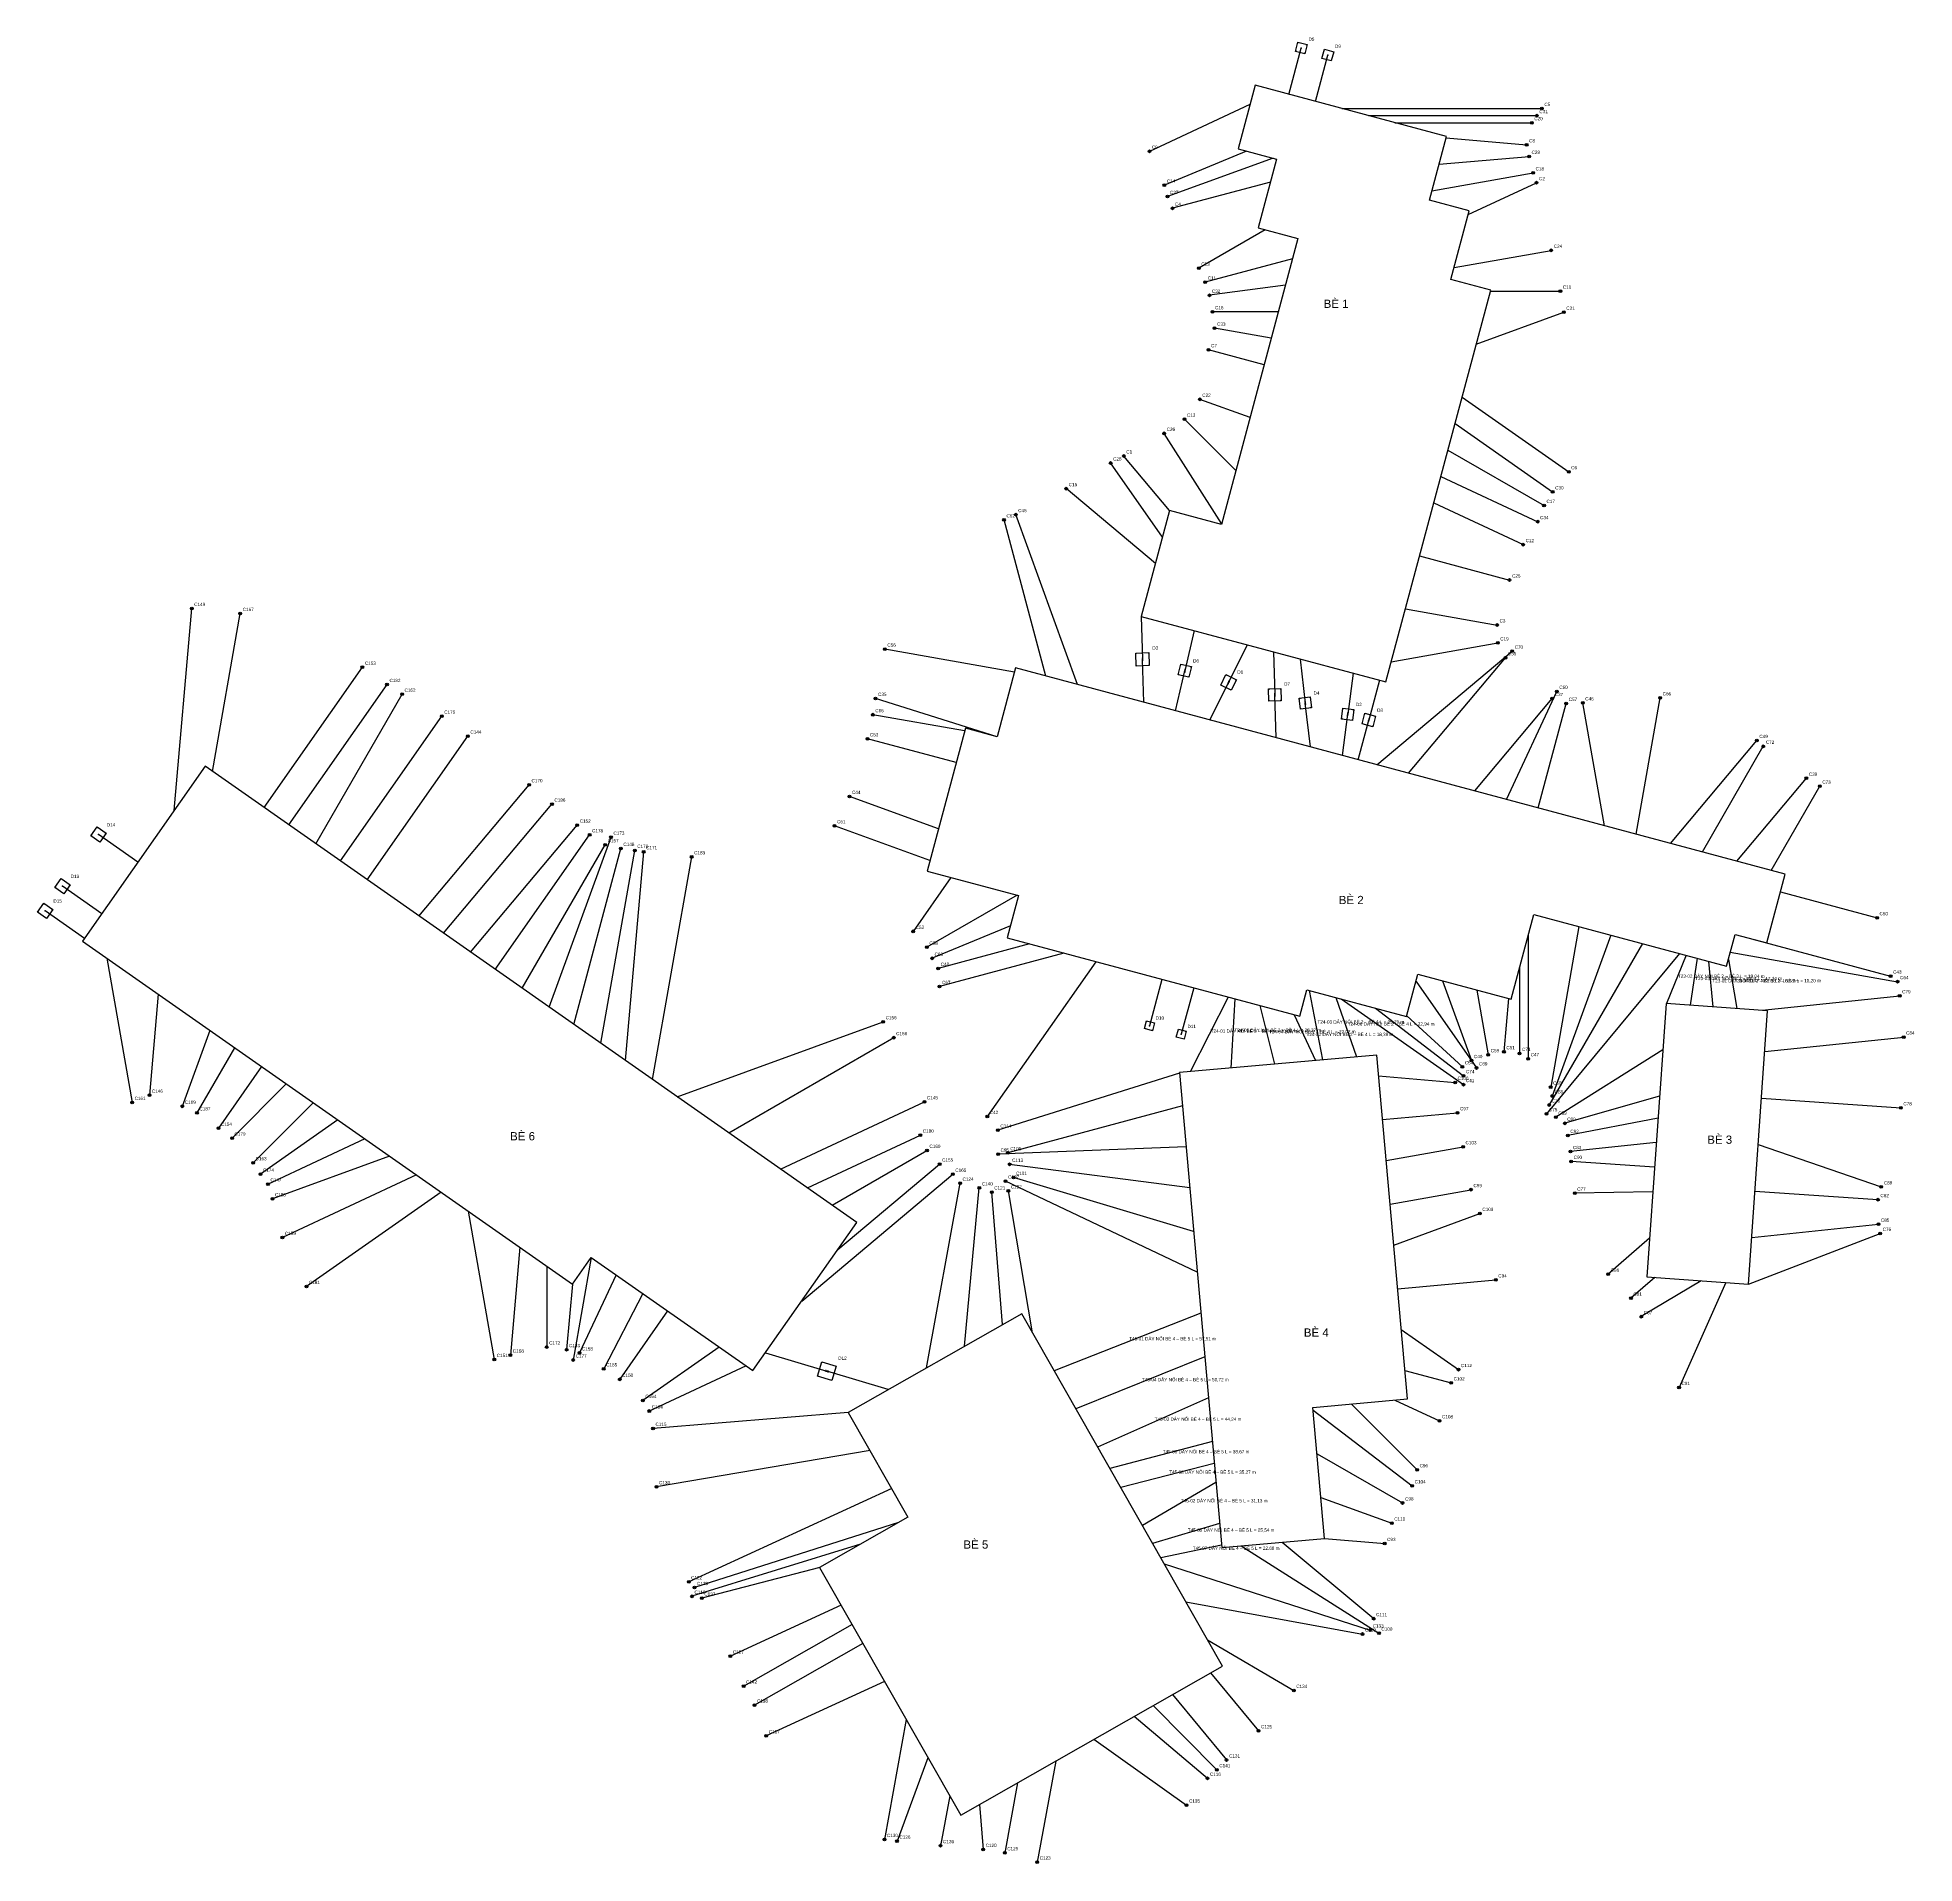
# Model space of a CAD drawing. Header units: metres. Extents: x -510 to 750, y -125 to 541.
# Drawn here: x -510 to 175, y -125 to 541 of the extents above; entities that cross this region are included whole.
import ezdxf

# ---------------------------------------------------------------- set-up
doc = ezdxf.new("R2010")
doc.units = ezdxf.units.M
for name, color, linetype in [('01_BE_PIN', 4, 'CONTINUOUS'), ('02_DAY_NEO_BO', 3, 'CONTINUOUS'), ('03_DAY_NEO_DAY', 1, 'CONTINUOUS'), ('04_COC_KHOAN_NHOI_BO', 2, 'CONTINUOUS'), ('05_DE_NEO_VIT_XOAN', 6, 'CONTINUOUS'), ('06_TOA_DO_TEXT', 7, 'CONTINUOUS'), ('10_DAY_NOI_HAI_BE', 4, 'CONTINUOUS')]:
    doc.layers.add(name, color=color, linetype=linetype)
doc.styles.add('VN', font='arial.ttf')

msp = doc.modelspace()

# ---------------------------------------------------------------- linework, layer by layer
at = {"layer": '01_BE_PIN'}
for p, q in [((-65.725, 523.578), (-71.936, 500.396)), ((4.096, 504.87), (-65.725, 523.578)), ((-71.936, 500.396), (-57.873, 496.628)), ((-2.115, 481.688), (4.096, 504.87)), ((-57.873, 496.628), (-64.6, 471.52)), ((12.432, 477.79), (-2.115, 481.688)), ((5.704, 452.682), (12.432, 477.79)), ((-50.076, 467.629), (-78.029, 363.309)), ((-64.6, 471.52), (-50.076, 467.629)), ((20.254, 448.784), (5.704, 452.682)), ((-18.052, 305.827), (20.254, 448.784)), ((-96.923, 368.371), (-107.275, 329.734)), ((-78.029, 363.309), (-96.923, 368.371)), ((-107.275, 329.734), (-18.052, 305.827)), ((-153.146, 310.95), (-159.871, 285.852)), ((127.7, 235.698), (-153.146, 310.95)), ((-171.458, 288.956), (-185.431, 236.806)), ((-159.871, 285.852), (-171.458, 288.956)), ((-448.889, 275.071), (-493.59, 211.231)), ((-211.101, 108.57), (-448.889, 275.071)), ((-185.431, 236.806), (-152.001, 227.848)), ((120.971, 210.584), (127.7, 235.698)), ((-152.001, 227.848), (-156.142, 212.394)), ((27.67, 190.063), (35.952, 220.973)), ((35.952, 220.973), (106.311, 202.12)), ((-156.142, 212.394), (-49.442, 183.803)), ((106.311, 202.12), (109.408, 213.682)), ((109.408, 213.682), (120.971, 210.584)), ((-493.59, 211.231), (-314.845, 86.073)), ((-10.434, 183.721), (-6.295, 199.164)), ((-6.295, 199.164), (27.67, 190.063)), ((-49.442, 183.803), (-46.85, 193.478)), ((-46.85, 193.478), (-10.434, 183.721)), ((84.213, 188.458), (77.238, 88.712)), ((121.267, 185.867), (84.213, 188.458)), ((114.292, 86.12), (121.267, 185.867)), ((-21.324, 169.661), (-93.296, 163.263)), ((-10.168, 44.155), (-21.324, 169.661)), ((-93.296, 163.263), (-77.89, -10.053)), ((-248.957, 54.506), (-211.101, 108.57)), ((-314.845, 86.073), (-308, 95.848)), ((-308, 95.848), (-248.957, 54.506)), ((77.238, 88.712), (114.292, 86.12)), ((-150.902, 75.292), (-214.161, 39.265)), ((-77.66, -53.314), (-150.902, 75.292)), ((-44.62, 41.093), (-10.168, 44.155)), ((-40.37, -6.718), (-44.62, 41.093)), ((-214.161, 39.265), (-192.387, 1.031)), ((-192.387, 1.031), (-224.629, -17.331)), ((-77.89, -10.053), (-40.37, -6.718)), ((-224.629, -17.331), (-173.162, -107.703)), ((-173.162, -107.703), (-77.66, -53.314))]:
    msp.add_line(p, q, dxfattribs=at)
at = {"layer": '02_DAY_NEO_BO'}
for p, q in [((-67.6, 516.6), (-104.3, 499.47)), ((-34.07, 515.1), (38.93, 515.09)), ((-24.41, 512.51), (37.09, 512.5)), ((-14.75, 509.92), (35.25, 509.92)), ((3.97, 504.4), (33.36, 501.83)), ((-68.82, 499.56), (-98.84, 487.11)), ((-59.16, 496.97), (-97.69, 482.96)), ((1.38, 494.74), (34.25, 497.62)), ((-60.12, 488.25), (-95.86, 478.68)), ((-1.21, 485.08), (35.72, 491.59)), ((12.06, 476.41), (36.98, 488.03)), ((-62.01, 470.83), (-86.26, 456.83)), ((-52.05, 460.25), (-83.93, 451.71)), ((6.89, 457.09), (42.34, 463.34)), ((-54.64, 450.59), (-82.4, 446.93)), ((20.16, 448.43), (45.66, 448.43)), ((-57.23, 440.93), (-81.23, 440.93)), ((14.98, 429.11), (46.93, 440.74)), ((-59.82, 431.27), (-80.5, 434.92)), ((-62.41, 421.61), (-82.69, 427.05)), ((-67.58, 402.29), (-85.9, 408.96)), ((9.81, 409.79), (48.72, 382.54)), ((-72.76, 382.97), (-91.5, 401.71)), ((7.22, 400.13), (42.85, 375.18)), ((-77.94, 363.66), (-98.9, 396.55)), ((4.63, 390.47), (39.7, 370.22)), ((-99.51, 358.71), (-118.44, 385.74)), ((-96.92, 368.37), (-113.63, 388.29)), ((2.04, 380.81), (37.38, 364.32)), ((-102.1, 349.05), (-134.65, 376.37)), ((-0.55, 371.15), (32.08, 355.94)), ((-142.08, 307.98), (-157.35, 364.97)), ((-130.48, 304.88), (-153.08, 366.89)), ((-5.72, 351.83), (27.12, 343.03)), ((-460.19, 258.93), (-453.74, 332.65)), ((-446.19, 273.18), (-436.03, 330.79)), ((-10.9, 332.52), (22.58, 326.61)), ((-153.54, 309.46), (-200.81, 317.79)), ((-21.34, 275.63), (28.07, 317.09)), ((-16.08, 313.2), (22.82, 320.06)), ((-427.35, 259.99), (-391.49, 311.18)), ((-9.74, 272.53), (25.62, 314.66)), ((-418.34, 253.68), (-382.48, 304.87)), ((-408.51, 246.8), (-376.99, 301.35)), ((26, 262.95), (44.37, 302.38)), ((-159.87, 285.85), (-204.22, 299.82)), ((14.4, 266.06), (42.69, 299.76)), ((37.59, 259.84), (47.81, 297.99)), ((61.73, 253.37), (53.83, 298.18)), ((73.33, 250.27), (82.08, 300.01)), ((-399.5, 240.49), (-362.49, 293.31)), ((-171.72, 287.99), (-205.21, 293.88)), ((-389.67, 233.6), (-352.96, 286.03)), ((-174.82, 276.39), (-207.18, 285.06)), ((85.88, 246.9), (117.37, 284.44)), ((97.47, 243.8), (119.72, 282.34)), ((-370.83, 220.41), (-330.66, 268.29)), ((110.03, 240.43), (135.42, 270.69)), ((122.59, 237.07), (140.34, 267.81)), ((-361.82, 214.1), (-322.29, 261.21)), ((-181.29, 252.25), (-213.71, 264.05)), ((-351.99, 207.22), (-313.09, 253.55)), ((-342.98, 200.91), (-308.55, 250.05)), ((-323.32, 187.14), (-300.75, 249.16)), ((-184.4, 240.66), (-219.17, 253.31)), ((-333.15, 194.03), (-302.89, 246.42)), ((-314.3, 180.83), (-297.12, 245.07)), ((-304.48, 173.95), (-292.07, 244.36)), ((-295.46, 167.64), (-288.83, 243.85)), ((-285.63, 160.76), (-271.32, 242.01)), ((-176.72, 234.47), (-190.49, 214.81)), ((-152.58, 228), (-185.49, 209.01)), ((125.96, 229.22), (161.22, 219.78)), ((-154.95, 216.83), (-183.59, 204.97)), ((33.9, 213.32), (33.9, 168.32)), ((52.44, 216.55), (42.13, 157.95)), ((64.04, 213.45), (42.67, 154.72)), ((-148.02, 210.22), (-181.34, 201.29)), ((-135.47, 206.85), (-180.86, 194.66)), ((89.15, 206.72), (40.59, 148.26)), ((75.63, 210.34), (41.62, 151.45)), ((107.66, 207.17), (168.73, 196.45)), ((115.46, 212.06), (166.17, 198.48)), ((-484.77, 205.05), (-475.49, 152.36)), ((-123.87, 203.75), (-163.44, 147.23)), ((30.79, 201.73), (30.79, 170.23)), ((-465.93, 191.86), (-469.17, 155)), ((-7.01, 196.5), (15.07, 164.96)), ((2.63, 196.77), (13.23, 167.64)), ((15.18, 193.41), (19.36, 169.78)), ((-34.36, 190.13), (10.29, 158.87)), ((-21.81, 186.77), (10.33, 162.13)), ((26.78, 190.3), (25.08, 170.87)), ((119.26, 186.01), (169.48, 191.28)), ((-447.09, 178.67), (-457.18, 150.95)), ((-276.62, 154.45), (-201.45, 181.83)), ((-10.38, 183.94), (9.9, 165.37)), ((-438.08, 172.36), (-451.83, 148.54)), ((-257.78, 141.26), (-197.6, 176.02)), ((83.04, 171.63), (44, 147)), ((120.22, 170.91), (170.94, 176.24)), ((-428.25, 165.48), (-444.01, 142.95)), ((-419.24, 159.17), (-439.03, 139.36)), ((-93.28, 163.11), (-159.58, 142.25)), ((-20.65, 162.1), (7.25, 159.7)), ((-409.41, 152.29), (-431.32, 130.36)), ((-238.94, 128.07), (-186.38, 152.59)), ((-92.22, 151.15), (-155.96, 134.01)), ((81.85, 154.68), (47.25, 144.76)), ((119.04, 153.95), (169.92, 150.39)), ((-400.4, 145.98), (-428.65, 126.18)), ((-19.24, 146.17), (8.15, 148.59)), ((81.29, 146.7), (48.41, 140.31)), ((-390.57, 139.09), (-425.91, 122.6)), ((-229.11, 121.18), (-187.88, 140.43)), ((80.66, 137.72), (49.33, 134.43)), ((117.85, 137), (162.76, 121.54)), ((-381.56, 132.78), (-424.31, 117.21)), ((-220.1, 114.87), (-185.46, 134.87)), ((-90.89, 136.21), (-159.5, 133.5)), ((-17.91, 131.22), (10.15, 136.21)), ((80.04, 128.74), (49.61, 130.87)), ((-371.73, 125.9), (-420.67, 103.07)), ((-231.18, 79.89), (-176.01, 126.16)), ((-217.99, 98.73), (-180.83, 129.89)), ((-86.82, 90.39), (-156.76, 123.62)), ((-89.56, 121.27), (-155.29, 129.79)), ((-88.15, 105.34), (-153.9, 125.01)), ((-362.71, 119.59), (-411.87, 85.19)), ((-185.65, 55.5), (-173.38, 122.89)), ((-171.75, 63.42), (-166.36, 121.17)), ((-157.85, 71.34), (-161.8, 119.68)), ((-146.94, 68.33), (-155.77, 120.08)), ((-16.49, 115.29), (13.05, 120.54)), ((79.41, 119.76), (50.91, 119.26)), ((116.66, 120.04), (161.55, 116.9)), ((-352.88, 112.71), (-343.33, 58.55)), ((-15.16, 100.35), (16.3, 111.85)), ((78.22, 102.8), (63.13, 89.68)), ((114.29, 86.12), (162.37, 104.58)), ((115.48, 103.08), (161.73, 107.94)), ((-334.04, 99.52), (-337.48, 60.17)), ((-324.21, 92.63), (-324.22, 63.13)), ((-307.95, 95.81), (-314.53, 58.38)), ((-298.93, 89.5), (-312.26, 60.96)), ((-314.85, 86.07), (-316.94, 62.16)), ((-289.1, 82.62), (-303.42, 55.13)), ((-13.75, 84.41), (22.11, 87.6)), ((80.11, 88.51), (71.43, 80.96)), ((97.06, 87.33), (75.2, 74.2)), ((106.04, 86.7), (88.96, 48.33)), ((-280.09, 76.31), (-297.58, 51.33)), ((-12.42, 69.47), (8.49, 54.87)), ((-261.25, 63.12), (-289.1, 43.62)), ((-251.42, 56.23), (-286.77, 39.76)), ((-11.09, 54.53), (5.82, 50.02)), ((-30.67, 42.33), (-6.61, 18.31)), ((-14.74, 43.75), (1.58, 36.17)), ((-214.16, 39.27), (-285.42, 33.43)), ((-44.53, 40.1), (-8.4, 12.44)), ((-206.24, 25.36), (-284.12, 12.11)), ((-43.11, 24.16), (-11.91, 6.21)), ((-198.33, 11.46), (-272.4, -22.55)), ((-41.7, 8.22), (-15.85, -1.15)), ((-195.86, -0.95), (-270.24, -24.68)), ((-40.37, -6.72), (-18.45, -8.61)), ((-209.77, -8.87), (-271.2, -27.86)), ((-70.76, -9.42), (-20.53, -41.32)), ((-55.82, -8.09), (-22.46, -36.01)), ((-224.54, -17.28), (-267.59, -28.54)), ((-98.94, -15.95), (-23.74, -40.16)), ((-216.76, -31.14), (-257.2, -49.7)), ((-91.02, -29.86), (-26.58, -41.62)), ((-212.8, -38.1), (-252.34, -60.61)), ((-208.84, -45.05), (-248.38, -67.56)), ((-83.1, -43.76), (-51.6, -62.2)), ((-200.93, -58.95), (-244.09, -78.78)), ((-82.01, -55.79), (-64.46, -76.96)), ((-102.87, -67.67), (-79.68, -91.14)), ((-95.91, -63.71), (-76.13, -87.58)), ((-193.01, -72.85), (-200.97, -116.63)), ((-109.82, -71.63), (-83.14, -94.28)), ((-124.59, -80.04), (-90.74, -104.05)), ((-185.09, -86.76), (-196.39, -117.23)), ((-138.49, -87.96), (-145.22, -124.85)), ((-152.4, -95.88), (-157.06, -121.46)), ((-177.17, -100.66), (-180.49, -118.86)), ((-166.3, -103.8), (-164.96, -120.25))]:
    msp.add_line(p, q, dxfattribs=at)
at = {"layer": '03_DAY_NEO_DAY'}
for p, q in [((-53.39, 520.27), (-48.86, 537.18)), ((-43.73, 517.68), (-39.2, 534.59)), ((-107.27, 329.73), (-106.8, 314.08)), ((-87.96, 324.56), (-91.35, 309.93)), ((-68.64, 319.38), (-75.41, 305.66)), ((-58.98, 316.79), (-58.51, 301.13)), ((-106.34, 298.41), (-106.8, 314.08)), ((-94.75, 295.3), (-91.35, 309.93)), ((-49.32, 314.2), (-47.4, 298.15)), ((-30, 309.03), (-31.94, 294.02)), ((-82.19, 291.94), (-75.41, 305.66)), ((-20.34, 306.44), (-24.22, 291.94)), ((-58.04, 285.47), (-58.51, 301.13)), ((-45.48, 282.1), (-47.4, 298.15)), ((-33.89, 279), (-31.94, 294.02)), ((-28.1, 277.44), (-24.22, 291.94)), ((-473.38, 240.09), (-487.72, 250.13)), ((-486.57, 221.25), (-500.91, 231.29)), ((-492.88, 212.24), (-507.22, 222.28)), ((-99.73, 197.28), (-104.26, 180.37)), ((-88.13, 194.17), (-92.66, 177.27)), ((-244.37, 61.05), (-221.96, 54.32)), ((-199.56, 47.58), (-221.96, 54.32))]:
    msp.add_line(p, q, dxfattribs=at)
at = {"layer": '04_COC_KHOAN_NHOI_BO'}
for centre, radius in [((38.93, 515.09), 0.5), ((38.93, 515.09), 0.175), ((35.25, 509.92), 0.5), ((35.25, 509.92), 0.175), ((37.09, 512.5), 0.5), ((37.09, 512.5), 0.175), ((-104.3, 499.47), 0.5), ((33.36, 501.83), 0.5), ((33.36, 501.83), 0.175), ((-104.3, 499.47), 0.175), ((34.25, 497.62), 0.5), ((34.25, 497.62), 0.175), ((-98.84, 487.11), 0.5), ((-98.84, 487.11), 0.175), ((35.72, 491.59), 0.5), ((35.72, 491.59), 0.175), ((36.98, 488.03), 0.5), ((36.98, 488.03), 0.175), ((-97.69, 482.96), 0.5), ((-97.69, 482.96), 0.175), ((-95.86, 478.68), 0.5), ((-95.86, 478.68), 0.175), ((42.34, 463.34), 0.5), ((42.34, 463.34), 0.175), ((-86.26, 456.83), 0.5), ((-86.26, 456.83), 0.175), ((-83.93, 451.71), 0.5), ((-83.93, 451.71), 0.175), ((-82.4, 446.93), 0.5), ((-82.4, 446.93), 0.175), ((45.66, 448.43), 0.5), ((45.66, 448.43), 0.175), ((-81.23, 440.93), 0.5), ((-81.23, 440.93), 0.175), ((46.93, 440.74), 0.5), ((46.93, 440.74), 0.175), ((-80.5, 434.92), 0.5), ((-80.5, 434.92), 0.175), ((-82.69, 427.05), 0.5), ((-82.69, 427.05), 0.175), ((-85.9, 408.96), 0.5), ((-85.9, 408.96), 0.175), ((-91.5, 401.71), 0.5), ((-91.5, 401.71), 0.175), ((-98.9, 396.55), 0.5), ((-98.9, 396.55), 0.175), ((-118.44, 385.74), 0.5), ((-118.44, 385.74), 0.175), ((-113.63, 388.29), 0.5), ((-113.63, 388.29), 0.175), ((-134.65, 376.37), 0.5), ((48.72, 382.54), 0.5), ((48.72, 382.54), 0.175), ((-134.65, 376.37), 0.175), ((39.7, 370.22), 0.5), ((39.7, 370.22), 0.175), ((42.85, 375.18), 0.5), ((42.85, 375.18), 0.175), ((-157.35, 364.97), 0.5), ((-157.35, 364.97), 0.175), ((-153.08, 366.89), 0.5), ((-153.08, 366.89), 0.175), ((37.38, 364.32), 0.5), ((37.38, 364.32), 0.175), ((32.08, 355.94), 0.5), ((32.08, 355.94), 0.175), ((27.12, 343.03), 0.5), ((27.12, 343.03), 0.175), ((-453.74, 332.65), 0.5), ((-453.74, 332.65), 0.175), ((-436.03, 330.79), 0.5), ((-436.03, 330.79), 0.175), ((22.58, 326.61), 0.5), ((22.58, 326.61), 0.175), ((-200.81, 317.79), 0.5), ((-200.81, 317.79), 0.175), ((22.82, 320.06), 0.5), ((22.82, 320.06), 0.175), ((25.62, 314.66), 0.5), ((28.07, 317.09), 0.5), ((28.07, 317.09), 0.175), ((-391.49, 311.18), 0.5), ((-391.49, 311.18), 0.175), ((25.62, 314.66), 0.175), ((-382.48, 304.87), 0.5), ((-382.48, 304.87), 0.175), ((-376.99, 301.35), 0.5), ((-376.99, 301.35), 0.175), ((44.37, 302.38), 0.5), ((44.37, 302.38), 0.175), ((-204.22, 299.82), 0.5), ((-204.22, 299.82), 0.175), ((42.69, 299.76), 0.5), ((42.69, 299.76), 0.175), ((47.81, 297.99), 0.5), ((47.81, 297.99), 0.175), ((53.83, 298.18), 0.5), ((53.83, 298.18), 0.175), ((82.08, 300.01), 0.5), ((82.08, 300.01), 0.175), ((-362.49, 293.31), 0.5), ((-362.49, 293.31), 0.175), ((-205.21, 293.88), 0.5), ((-205.21, 293.88), 0.175), ((-352.96, 286.03), 0.5), ((-352.96, 286.03), 0.175), ((-207.18, 285.06), 0.5), ((-207.18, 285.06), 0.175), ((117.37, 284.44), 0.5), ((117.37, 284.44), 0.175), ((119.72, 282.34), 0.5), ((119.72, 282.34), 0.175), ((-330.66, 268.29), 0.5), ((-330.66, 268.29), 0.175), ((135.42, 270.69), 0.5), ((135.42, 270.69), 0.175), ((140.34, 267.81), 0.5), ((140.34, 267.81), 0.175), ((-322.29, 261.21), 0.5), ((-322.29, 261.21), 0.175), ((-213.71, 264.05), 0.5), ((-213.71, 264.05), 0.175), ((-313.09, 253.55), 0.5), ((-313.09, 253.55), 0.175), ((-219.17, 253.31), 0.5), ((-219.17, 253.31), 0.175), ((-308.55, 250.05), 0.5), ((-308.55, 250.05), 0.175), ((-302.89, 246.42), 0.5), ((-302.89, 246.42), 0.175), ((-300.75, 249.16), 0.5), ((-300.75, 249.16), 0.175), ((-297.12, 245.07), 0.5), ((-297.12, 245.07), 0.175), ((-292.07, 244.36), 0.5), ((-292.07, 244.36), 0.175), ((-288.83, 243.85), 0.5), ((-288.83, 243.85), 0.175), ((-271.32, 242.01), 0.5), ((-271.32, 242.01), 0.175), ((161.22, 219.78), 0.5), ((161.22, 219.78), 0.175), ((-190.49, 214.81), 0.5), ((-190.49, 214.81), 0.175), ((-185.49, 209.01), 0.5), ((-185.49, 209.01), 0.175), ((-183.59, 204.97), 0.5), ((-183.59, 204.97), 0.175), ((-181.34, 201.29), 0.5), ((-181.34, 201.29), 0.175), ((166.17, 198.48), 0.5), ((166.17, 198.48), 0.175), ((-180.86, 194.66), 0.5), ((-180.86, 194.66), 0.175), ((168.73, 196.45), 0.5), ((168.73, 196.45), 0.175), ((169.48, 191.28), 0.5), ((169.48, 191.28), 0.175), ((-201.45, 181.83), 0.5), ((-201.45, 181.83), 0.175), ((-197.6, 176.02), 0.5), ((-197.6, 176.02), 0.175), ((25.08, 170.87), 0.5), ((170.94, 176.24), 0.5), ((170.94, 176.24), 0.175), ((9.9, 165.37), 0.5), ((9.9, 165.37), 0.175), ((13.23, 167.64), 0.5), ((13.23, 167.64), 0.175), ((15.07, 164.96), 0.5), ((15.07, 164.96), 0.175), ((19.36, 169.78), 0.5), ((19.36, 169.78), 0.175), ((25.08, 170.87), 0.175), ((30.79, 170.23), 0.5), ((30.79, 170.23), 0.175), ((33.9, 168.32), 0.5), ((33.9, 168.32), 0.175), ((7.25, 159.7), 0.5), ((7.25, 159.7), 0.175), ((10.29, 158.87), 0.5), ((10.33, 162.13), 0.5), ((10.29, 158.87), 0.175), ((10.33, 162.13), 0.175), ((42.13, 157.95), 0.5), ((42.13, 157.95), 0.175), ((-475.49, 152.36), 0.5), ((-475.49, 152.36), 0.175), ((-469.17, 155), 0.5), ((-469.17, 155), 0.175), ((-457.18, 150.95), 0.5), ((-457.18, 150.95), 0.175), ((-186.38, 152.59), 0.5), ((-186.38, 152.59), 0.175), ((41.62, 151.45), 0.5), ((41.62, 151.45), 0.175), ((42.67, 154.72), 0.5), ((42.67, 154.72), 0.175), ((169.92, 150.39), 0.5), ((-451.83, 148.54), 0.5), ((-451.83, 148.54), 0.175), ((-163.44, 147.23), 0.5), ((-163.44, 147.23), 0.175), ((8.15, 148.59), 0.5), ((8.15, 148.59), 0.175), ((40.59, 148.26), 0.5), ((40.59, 148.26), 0.175), ((44, 147), 0.5), ((44, 147), 0.175), ((47.25, 144.76), 0.5), ((47.25, 144.76), 0.175), ((169.92, 150.39), 0.175), ((-444.01, 142.95), 0.5), ((-444.01, 142.95), 0.175), ((-439.03, 139.36), 0.5), ((-439.03, 139.36), 0.175), ((-187.88, 140.43), 0.5), ((-187.88, 140.43), 0.175), ((-159.58, 142.25), 0.5), ((-159.58, 142.25), 0.175), ((48.41, 140.31), 0.5), ((48.41, 140.31), 0.175), ((-431.32, 130.36), 0.5), ((-431.32, 130.36), 0.175), ((-185.46, 134.87), 0.5), ((-185.46, 134.87), 0.175), ((-180.83, 129.89), 0.5), ((-159.5, 133.5), 0.5), ((-159.5, 133.5), 0.175), ((-155.96, 134.01), 0.5), ((-155.96, 134.01), 0.175), ((-155.29, 129.79), 0.5), ((10.15, 136.21), 0.5), ((10.15, 136.21), 0.175), ((49.33, 134.43), 0.5), ((49.61, 130.87), 0.5), ((49.33, 134.43), 0.175), ((49.61, 130.87), 0.175), ((-428.65, 126.18), 0.5), ((-428.65, 126.18), 0.175), ((-180.83, 129.89), 0.175), ((-176.01, 126.16), 0.5), ((-176.01, 126.16), 0.175), ((-173.38, 122.89), 0.5), ((-156.76, 123.62), 0.5), ((-156.76, 123.62), 0.175), ((-155.29, 129.79), 0.175), ((-153.9, 125.01), 0.5), ((-153.9, 125.01), 0.175), ((-425.91, 122.6), 0.5), ((-425.91, 122.6), 0.175), ((-424.31, 117.21), 0.5), ((-424.31, 117.21), 0.175), ((-173.38, 122.89), 0.175), ((-166.36, 121.17), 0.5), ((-166.36, 121.17), 0.175), ((-161.8, 119.68), 0.5), ((-161.8, 119.68), 0.175), ((-155.77, 120.08), 0.5), ((-155.77, 120.08), 0.175), ((13.05, 120.54), 0.5), ((13.05, 120.54), 0.175), ((50.91, 119.26), 0.5), ((50.91, 119.26), 0.175), ((161.55, 116.9), 0.5), ((161.55, 116.9), 0.175), ((162.76, 121.54), 0.5), ((162.76, 121.54), 0.175), ((16.3, 111.85), 0.5), ((16.3, 111.85), 0.175), ((-420.67, 103.07), 0.5), ((-420.67, 103.07), 0.175), ((161.73, 107.94), 0.5), ((161.73, 107.94), 0.175), ((162.37, 104.58), 0.5), ((162.37, 104.58), 0.175), ((63.13, 89.68), 0.5), ((63.13, 89.68), 0.175), ((-411.87, 85.19), 0.5), ((-411.87, 85.19), 0.175), ((22.11, 87.6), 0.5), ((22.11, 87.6), 0.175), ((71.43, 80.96), 0.5), ((71.43, 80.96), 0.175), ((75.2, 74.2), 0.5), ((75.2, 74.2), 0.175), ((-324.22, 63.13), 0.5), ((-324.22, 63.13), 0.175), ((-316.94, 62.16), 0.5), ((-316.94, 62.16), 0.175), ((-343.33, 58.55), 0.5), ((-343.33, 58.55), 0.175), ((-337.48, 60.17), 0.5), ((-337.48, 60.17), 0.175), ((-314.53, 58.38), 0.5), ((-314.53, 58.38), 0.175), ((-312.26, 60.96), 0.5), ((-312.26, 60.96), 0.175), ((-303.42, 55.13), 0.5), ((-303.42, 55.13), 0.175), ((8.49, 54.87), 0.5), ((8.49, 54.87), 0.175), ((-297.58, 51.33), 0.5), ((-297.58, 51.33), 0.175), ((5.82, 50.02), 0.5), ((5.82, 50.02), 0.175), ((88.96, 48.33), 0.5), ((88.96, 48.33), 0.175), ((-289.1, 43.62), 0.5), ((-289.1, 43.62), 0.175), ((-286.77, 39.76), 0.5), ((-286.77, 39.76), 0.175), ((1.58, 36.17), 0.5), ((1.58, 36.17), 0.175), ((-285.42, 33.43), 0.5), ((-285.42, 33.43), 0.175), ((-6.61, 18.31), 0.5), ((-6.61, 18.31), 0.175), ((-284.12, 12.11), 0.5), ((-284.12, 12.11), 0.175), ((-8.4, 12.44), 0.5), ((-8.4, 12.44), 0.175), ((-11.91, 6.21), 0.5), ((-11.91, 6.21), 0.175), ((-15.85, -1.15), 0.5), ((-15.85, -1.15), 0.175), ((-18.45, -8.61), 0.5), ((-18.45, -8.61), 0.175), ((-272.4, -22.55), 0.5), ((-272.4, -22.55), 0.175), ((-271.2, -27.86), 0.5), ((-270.24, -24.68), 0.5), ((-270.24, -24.68), 0.175), ((-271.2, -27.86), 0.175), ((-267.59, -28.54), 0.5), ((-267.59, -28.54), 0.175), ((-23.74, -40.16), 0.5), ((-23.74, -40.16), 0.175), ((-22.46, -36.01), 0.5), ((-22.46, -36.01), 0.175), ((-20.53, -41.32), 0.5), ((-26.58, -41.62), 0.5), ((-26.58, -41.62), 0.175), ((-20.53, -41.32), 0.175), ((-257.2, -49.7), 0.5), ((-257.2, -49.7), 0.175), ((-252.34, -60.61), 0.5), ((-252.34, -60.61), 0.175), ((-248.38, -67.56), 0.5), ((-248.38, -67.56), 0.175), ((-51.6, -62.2), 0.5), ((-51.6, -62.2), 0.175), ((-244.09, -78.78), 0.5), ((-244.09, -78.78), 0.175), ((-64.46, -76.96), 0.5), ((-64.46, -76.96), 0.175), ((-76.13, -87.58), 0.5), ((-76.13, -87.58), 0.175), ((-83.14, -94.28), 0.5), ((-83.14, -94.28), 0.175), ((-79.68, -91.14), 0.5), ((-79.68, -91.14), 0.175), ((-90.74, -104.05), 0.5), ((-90.74, -104.05), 0.175), ((-200.97, -116.63), 0.5), ((-200.97, -116.63), 0.175), ((-196.39, -117.23), 0.5), ((-196.39, -117.23), 0.175), ((-180.49, -118.86), 0.5), ((-180.49, -118.86), 0.175), ((-164.96, -120.25), 0.5), ((-164.96, -120.25), 0.175), ((-157.06, -121.46), 0.5), ((-157.06, -121.46), 0.175), ((-145.22, -124.85), 0.5), ((-145.22, -124.85), 0.175)]:
    msp.add_circle(centre, radius, dxfattribs=at)
for p in [(38.93, 515.09), (35.25, 509.92), (37.09, 512.5), (33.36, 501.83), (-104.3, 499.47), (34.25, 497.62), (-98.84, 487.11), (35.72, 491.59), (36.98, 488.03), (-97.69, 482.96), (-95.86, 478.68), (42.34, 463.34), (-86.26, 456.83), (-83.93, 451.71), (-82.4, 446.93), (45.66, 448.43), (-81.23, 440.93), (46.93, 440.74), (-80.5, 434.92), (-82.69, 427.05), (-85.9, 408.96), (-91.5, 401.71), (-98.9, 396.55), (-118.44, 385.74), (-113.63, 388.29), (48.72, 382.54), (-134.65, 376.37), (39.7, 370.22), (42.85, 375.18), (-157.35, 364.97), (-153.08, 366.89), (37.38, 364.32), (32.08, 355.94), (27.12, 343.03), (-453.74, 332.65), (-436.03, 330.79), (22.58, 326.61), (-200.81, 317.79), (22.82, 320.06), (28.07, 317.09), (-391.49, 311.18), (25.62, 314.66), (-382.48, 304.87), (-376.99, 301.35), (44.37, 302.38), (-204.22, 299.82), (42.69, 299.76), (47.81, 297.99), (53.83, 298.18), (82.08, 300.01), (-362.49, 293.31), (-205.21, 293.88), (-352.96, 286.03), (-207.18, 285.06), (117.37, 284.44), (119.72, 282.34), (-330.66, 268.29), (135.42, 270.69), (140.34, 267.81), (-322.29, 261.21), (-213.71, 264.05), (-313.09, 253.55), (-308.55, 250.05), (-300.75, 249.16), (-219.17, 253.31), (-302.89, 246.42), (-297.12, 245.07), (-292.07, 244.36), (-288.83, 243.85), (-271.32, 242.01), (161.22, 219.78), (-190.49, 214.81), (-185.49, 209.01), (-183.59, 204.97), (-181.34, 201.29), (-180.86, 194.66), (166.17, 198.48), (168.73, 196.45), (169.48, 191.28), (-201.45, 181.83), (-197.6, 176.02), (170.94, 176.24), (9.9, 165.37), (13.23, 167.64), (15.07, 164.96), (19.36, 169.78), (25.08, 170.87), (30.79, 170.23), (33.9, 168.32), (7.25, 159.7), (10.29, 158.87), (10.33, 162.13), (42.13, 157.95), (-475.49, 152.36), (-469.17, 155), (-457.18, 150.95), (-186.38, 152.59), (41.62, 151.45), (42.67, 154.72), (-451.83, 148.54), (-163.44, 147.23), (8.15, 148.59), (40.59, 148.26), (44, 147), (47.25, 144.76), (169.92, 150.39), (-444.01, 142.95), (-439.03, 139.36), (-187.88, 140.43), (-159.58, 142.25), (48.41, 140.31), (-431.32, 130.36), (-185.46, 134.87), (-159.5, 133.5), (-155.96, 134.01), (10.15, 136.21), (49.33, 134.43), (49.61, 130.87), (-428.65, 126.18), (-180.83, 129.89), (-176.01, 126.16), (-156.76, 123.62), (-155.29, 129.79), (-153.9, 125.01), (-425.91, 122.6), (-424.31, 117.21), (-173.38, 122.89), (-166.36, 121.17), (-161.8, 119.68), (-155.77, 120.08), (13.05, 120.54), (50.91, 119.26), (161.55, 116.9), (162.76, 121.54), (16.3, 111.85), (-420.67, 103.07), (161.73, 107.94), (162.37, 104.58), (63.13, 89.68), (-411.87, 85.19), (22.11, 87.6), (71.43, 80.96), (75.2, 74.2), (-324.22, 63.13), (-316.94, 62.16), (-343.33, 58.55), (-337.48, 60.17), (-314.53, 58.38), (-312.26, 60.96), (-303.42, 55.13), (8.49, 54.87), (-297.58, 51.33), (5.82, 50.02), (88.96, 48.33), (-289.1, 43.62), (-286.77, 39.76), (1.58, 36.17), (-285.42, 33.43), (-6.61, 18.31), (-284.12, 12.11), (-8.4, 12.44), (-11.91, 6.21), (-15.85, -1.15), (-18.45, -8.61), (-272.4, -22.55), (-270.24, -24.68), (-271.2, -27.86), (-267.59, -28.54), (-23.74, -40.16), (-22.46, -36.01), (-26.58, -41.62), (-20.53, -41.32), (-257.2, -49.7), (-252.34, -60.61), (-248.38, -67.56), (-51.6, -62.2), (-244.09, -78.78), (-64.46, -76.96), (-76.13, -87.58), (-83.14, -94.28), (-79.68, -91.14), (-90.74, -104.05), (-200.97, -116.63), (-196.39, -117.23), (-180.49, -118.86), (-164.96, -120.25), (-157.06, -121.46), (-145.22, -124.85)]:
    msp.add_point(p, dxfattribs=at)
at = {"layer": '05_DE_NEO_VIT_XOAN'}
for p, q in [((-51.003, 535.943), (-50.097, 539.323)), ((-47.623, 535.037), (-51.003, 535.943)), ((-50.097, 539.323), (-46.717, 538.417)), ((-46.717, 538.417), (-47.623, 535.037)), ((-41.343, 533.353), (-40.437, 536.733)), ((-40.437, 536.733), (-37.057, 535.827)), ((-37.057, 535.827), (-37.963, 532.447)), ((-37.963, 532.447), (-41.343, 533.353)), ((-109.244, 316.383), (-104.497, 316.524)), ((-109.103, 311.636), (-109.244, 316.383)), ((-104.497, 316.524), (-104.356, 311.777)), ((-104.356, 311.777), (-109.103, 311.636)), ((-106.662, 314.63), (-106.962, 314.63)), ((-106.962, 314.63), (-106.962, 314.33)), ((-106.962, 314.33), (-106.662, 314.33)), ((-106.638, 313.83), (-106.938, 313.83)), ((-106.938, 313.83), (-106.938, 313.53)), ((-106.938, 313.53), (-106.638, 313.53)), ((-106.662, 314.33), (-106.662, 314.63)), ((-106.638, 313.53), (-106.638, 313.83)), ((-93.749, 308.431), (-92.849, 312.329)), ((-89.851, 307.531), (-93.749, 308.431)), ((-92.849, 312.329), (-88.951, 311.429)), ((-91.291, 309.69), (-91.591, 309.69)), ((-91.591, 309.69), (-91.591, 309.39)), ((-91.591, 309.39), (-91.291, 309.39)), ((-91.11, 310.47), (-91.41, 310.47)), ((-91.41, 310.47), (-91.41, 310.17)), ((-91.41, 310.17), (-91.11, 310.17)), ((-91.291, 309.39), (-91.291, 309.69)), ((-91.11, 310.17), (-91.11, 310.47)), ((-88.951, 311.429), (-89.851, 307.531)), ((-78.257, 304.696), (-76.374, 308.507)), ((-76.374, 308.507), (-72.563, 306.624)), ((-74.446, 302.813), (-78.257, 304.696)), ((-75.437, 305.451), (-75.737, 305.451)), ((-75.737, 305.451), (-75.737, 305.151)), ((-75.737, 305.151), (-75.437, 305.151)), ((-75.437, 305.151), (-75.437, 305.451)), ((-75.083, 306.169), (-75.383, 306.169)), ((-75.383, 306.169), (-75.383, 305.869)), ((-75.383, 305.869), (-75.083, 305.869)), ((-75.083, 305.869), (-75.083, 306.169)), ((-72.563, 306.624), (-74.446, 302.813)), ((-60.826, 303.312), (-56.328, 303.446)), ((-60.692, 298.814), (-60.826, 303.312)), ((-58.372, 301.68), (-58.672, 301.68)), ((-58.672, 301.68), (-58.672, 301.38)), ((-58.672, 301.38), (-58.372, 301.38)), ((-58.372, 301.38), (-58.372, 301.68)), ((-56.328, 303.446), (-56.194, 298.948)), ((-56.194, 298.948), (-60.692, 298.814)), ((-58.348, 300.88), (-58.648, 300.88)), ((-58.648, 300.88), (-58.648, 300.58)), ((-58.648, 300.58), (-58.348, 300.58)), ((-58.348, 300.58), (-58.348, 300.88)), ((-49.623, 299.899), (-45.651, 300.373)), ((-49.149, 295.927), (-49.623, 299.899)), ((-45.177, 296.401), (-49.149, 295.927)), ((-47.297, 298.697), (-47.597, 298.697)), ((-47.597, 298.697), (-47.597, 298.397)), ((-47.597, 298.397), (-47.297, 298.397)), ((-47.203, 297.903), (-47.503, 297.903)), ((-47.503, 297.903), (-47.503, 297.603)), ((-47.503, 297.603), (-47.203, 297.603)), ((-47.297, 298.397), (-47.297, 298.697)), ((-47.203, 297.603), (-47.203, 297.903)), ((-45.651, 300.373), (-45.177, 296.401)), ((-34.181, 292.294), (-33.666, 296.261)), ((-33.666, 296.261), (-29.699, 295.746)), ((-31.738, 294.567), (-32.038, 294.567)), ((-32.038, 294.567), (-32.038, 294.267)), ((-31.738, 294.267), (-31.738, 294.567)), ((-29.699, 295.746), (-30.214, 291.779)), ((-30.214, 291.779), (-34.181, 292.294)), ((-31.842, 293.773), (-32.142, 293.773)), ((-32.142, 293.773), (-32.142, 293.473)), ((-32.142, 293.473), (-31.842, 293.473)), ((-32.038, 294.267), (-31.738, 294.267)), ((-31.842, 293.473), (-31.842, 293.773)), ((-26.669, 290.526), (-25.634, 294.389)), ((-22.806, 289.491), (-26.669, 290.526)), ((-25.634, 294.389), (-21.771, 293.354)), ((-24.174, 291.704), (-24.474, 291.704)), ((-24.474, 291.704), (-24.474, 291.404)), ((-24.474, 291.404), (-24.174, 291.404)), ((-23.966, 292.476), (-24.266, 292.476)), ((-24.266, 292.476), (-24.266, 292.176)), ((-24.266, 292.176), (-23.966, 292.176)), ((-24.174, 291.404), (-24.174, 291.704)), ((-23.966, 292.176), (-23.966, 292.476)), ((-21.771, 293.354), (-22.806, 289.491)), ((-490.505, 249.639), (-488.211, 252.915)), ((-487.229, 247.345), (-490.505, 249.639)), ((-488.211, 252.915), (-484.935, 250.621)), ((-484.935, 250.621), (-487.229, 247.345)), ((-503.695, 230.799), (-501.401, 234.075)), ((-501.401, 234.075), (-498.125, 231.781)), ((-500.419, 228.505), (-503.695, 230.799)), ((-498.125, 231.781), (-500.419, 228.505)), ((-510.005, 221.789), (-507.711, 225.065)), ((-506.729, 219.495), (-510.005, 221.789)), ((-507.711, 225.065), (-504.435, 222.771)), ((-504.435, 222.771), (-506.729, 219.495)), ((-106.097, 179.309), (-105.321, 182.207)), ((-103.199, 178.533), (-106.097, 179.309)), ((-105.321, 182.207), (-102.423, 181.431)), ((-102.423, 181.431), (-103.199, 178.533)), ((-94.497, 176.209), (-93.721, 179.107)), ((-93.721, 179.107), (-90.823, 178.331)), ((-90.823, 178.331), (-91.599, 175.433)), ((-91.599, 175.433), (-94.497, 176.209)), ((-225.384, 52.476), (-223.804, 57.744)), ((-223.804, 57.744), (-218.536, 56.164)), ((-218.536, 56.164), (-220.116, 50.896)), ((-220.116, 50.896), (-225.384, 52.476)), ((-222.193, 54.585), (-222.493, 54.585)), ((-222.493, 54.585), (-222.493, 54.285)), ((-222.493, 54.285), (-222.193, 54.285)), ((-222.193, 54.285), (-222.193, 54.585)), ((-221.427, 54.355), (-221.727, 54.355)), ((-221.727, 54.355), (-221.727, 54.055)), ((-221.727, 54.055), (-221.427, 54.055)), ((-221.427, 54.055), (-221.427, 54.355))]:
    msp.add_line(p, q, dxfattribs=at)
for centre in [(-50.82, 536.049), (-49.991, 539.14), (-47.729, 535.22), (-46.9, 538.311), (-40.331, 536.55), (-37.24, 535.721), (-41.16, 533.459), (-38.069, 532.63), (-109.09, 316.238), (-104.642, 316.37), (-108.958, 311.79), (-104.51, 311.922), (-93.569, 308.544), (-92.736, 312.149), (-89.131, 311.316), (-76.305, 308.306), (-89.964, 307.711), (-78.056, 304.765), (-74.515, 303.014), (-72.764, 306.555), (-60.671, 303.167), (-56.473, 303.291), (-60.547, 298.969), (-56.349, 299.093), (-49.456, 299.768), (-49.018, 296.094), (-45.782, 300.206), (-45.344, 296.532), (-33.536, 296.093), (-29.867, 295.616), (-34.013, 292.424), (-30.344, 291.947), (-26.486, 290.632), (-25.528, 294.206), (-22.912, 289.674), (-21.954, 293.248), (-490.297, 249.676), (-488.174, 252.707), (-487.266, 247.553), (-485.143, 250.584), (-501.364, 233.867), (-503.487, 230.836), (-500.456, 228.713), (-498.333, 231.744), (-509.797, 221.826), (-507.674, 224.857), (-506.766, 219.703), (-504.643, 222.734), (-105.913, 179.415), (-105.215, 182.023), (-103.305, 178.717), (-102.607, 181.325), (-93.615, 178.923), (-91.007, 178.225), (-94.313, 176.315), (-91.705, 175.617), (-223.703, 57.557), (-218.723, 56.063), (-225.197, 52.577), (-220.217, 51.083)]:
    msp.add_circle(centre, 0.06, dxfattribs=at)
for p in [(-48.86, 537.18), (-39.2, 534.59), (-106.8, 314.08), (-91.35, 309.93), (-75.41, 305.66), (-58.51, 301.13), (-47.4, 298.15), (-31.94, 294.02), (-24.22, 291.94), (-487.72, 250.13), (-500.91, 231.29), (-507.22, 222.28), (-104.26, 180.37), (-92.66, 177.27), (-221.96, 54.32)]:
    msp.add_point(p, dxfattribs=at)
at = {"layer": '10_DAY_NOI_HAI_BE'}
for p, q in [((91.56, 206.07), (84.35, 188.45)), ((95.6, 204.98), (93, 187.84)), ((99.77, 203.87), (101.31, 187.26)), ((106.97, 204.6), (110, 186.65)), ((-45.96, 193.24), (-41.16, 167.9)), ((-75.58, 190.81), (-89.47, 163.6)), ((-73.16, 190.16), (-74.53, 164.93)), ((-63.99, 187.7), (-58.59, 166.35)), ((-36.3, 190.65), (-28.71, 169)), ((-51.43, 184.34), (-43.65, 167.68)), ((-85.49, 75.45), (-139.02, 54.43)), ((-84.07, 59.52), (-131.1, 40.53)), ((-82.75, 44.57), (-123.19, 26.62)), ((-81.33, 28.64), (-118.73, 18.8)), ((-80.62, 20.67), (-114.77, 11.85)), ((-80, 13.7), (-106.85, -2.05)), ((-78.67, -1.24), (-103.14, -8.57)), ((-77.96, -9.21), (-100.17, -13.78))]:
    msp.add_line(p, q, dxfattribs=at)

# ---------------------------------------------------------------- texts
at = {"layer": '01_BE_PIN', "style": 'VN'}
for s, p in [('BÈ 1', (-40.723, 442.343)), ('BÈ 2', (-35.191, 224.756)), ('BÈ 6', (-337.564, 138.55)), ('BÈ 3', (99.253, 137.289)), ('BÈ 4', (-47.945, 66.9)), ('BÈ 5', (-172.15, -10.46))]:
    msp.add_text(s, height=3, dxfattribs=at).set_placement(p)
at = {"layer": '06_TOA_DO_TEXT', "style": 'VN'}
for s, p in [('D5', (-46.235, 539.805)), ('D9', (-36.575, 537.215)), ('C31', (37.99, 513.4)), ('C5', (39.83, 515.99)), ('C20', (36.15, 510.82)), ('C9', (-103.4, 500.37)), ('C8', (34.26, 502.73)), ('C29', (35.15, 498.52)), ('C18', (36.62, 492.49)), ('C14', (-97.94, 488.01)), ('C2', (37.88, 488.93)), ('C27', (-96.79, 483.86)), ('C4', (-94.96, 479.58)), ('C23', (-85.36, 457.73)), ('C24', (43.24, 464.24)), ('C11', (-83.03, 452.61)), ('C32', (-81.5, 447.83)), ('C10', (46.56, 449.33)), ('C16', (-80.33, 441.83)), ('C21', (47.83, 441.64)), ('C33', (-79.6, 435.82)), ('C7', (-81.79, 427.95)), ('C22', (-85, 409.86)), ('C26', (-98, 397.45)), ('C13', (-90.6, 402.61)), ('C1', (-112.73, 389.19)), ('C28', (-117.54, 386.64)), ('C6', (49.62, 383.44)), ('C15', (-133.75, 377.27)), ('C30', (43.75, 376.08)), ('C17', (40.6, 371.12)), ('C62', (-156.45, 365.87)), ('C45', (-152.18, 367.79)), ('C34', (38.28, 365.22)), ('C12', (32.98, 356.84)), ('C25', (28.02, 343.93)), ('C149', (-452.84, 333.55)), ('C167', (-435.13, 331.69)), ('C3', (23.48, 327.51)), ('C19', (23.72, 320.96)), ('C56', (-199.91, 318.69)), ('D3', (-103.237, 317.643)), ('C55', (26.52, 315.56)), ('C70', (28.97, 317.99)), ('C153', (-390.59, 312.08)), ('D6', (-88.35, 312.93)), ('D1', (-72.222, 308.848)), ('C182', (-381.58, 305.77)), ('C162', (-376.09, 302.25)), ('C35', (-203.32, 300.72)), ('D7', (-55.135, 304.505)), ('D4', (-44.4, 301.15)), ('C37', (43.59, 300.66)), ('C60', (45.27, 303.28)), ('C66', (82.98, 300.91)), ('C175', (-361.59, 294.21)), ('C65', (-204.31, 294.78)), ('D2', (-28.94, 297.02)), ('D8', (-21.22, 294.94)), ('C57', (48.71, 298.89)), ('C46', (54.73, 299.08)), ('C144', (-352.06, 286.93)), ('C53', (-206.28, 285.96)), ('C49', (118.27, 285.34)), ('C72', (120.62, 283.24)), ('C170', (-329.76, 269.19)), ('C39', (136.32, 271.59)), ('C73', (141.24, 268.71)), ('C186', (-321.39, 262.11)), ('C44', (-212.81, 264.95)), ('D14', (-484.72, 253.13)), ('C152', (-312.19, 254.45)), ('C61', (-218.27, 254.21)), ('C178', (-307.65, 250.95)), ('C157', (-301.99, 247.32)), ('C173', (-299.85, 250.06)), ('C148', (-296.22, 245.97)), ('C176', (-291.17, 245.26)), ('C171', (-287.93, 244.75)), ('C183', (-270.42, 242.91)), ('D13', (-497.91, 234.29)), ('D15', (-504.22, 225.28)), ('C50', (162.12, 220.68)), ('C52', (-189.59, 215.71)), ('C38', (-184.59, 209.91)), ('C63', (-182.69, 205.87)), ('C48', (-180.44, 202.19)), ('C43', (167.07, 199.38)), ('C67', (-179.96, 195.56)), ('C64', (169.63, 197.35)), ('C79', (170.38, 192.18)), ('C156', (-200.55, 182.73)), ('C166', (-196.7, 176.92)), ('D10', (-102.01, 182.62)), ('D11', (-90.41, 179.52)), ('C84', (171.84, 177.14)), ('C59', (20.26, 170.68)), ('C51', (25.98, 171.77)), ('C71', (31.69, 171.13)), ('C54', (10.8, 166.27)), ('C40', (14.13, 168.54)), ('C69', (15.97, 165.86)), ('C47', (34.8, 169.22)), ('C106', (8.15, 160.6)), ('C41', (11.19, 159.77)), ('C74', (11.23, 163.03)), ('C58', (43.03, 158.85)), ('C161', (-474.59, 153.26)), ('C146', (-468.27, 155.9)), ('C169', (-456.28, 151.85)), ('C145', (-185.48, 153.49)), ('C97', (9.05, 149.49)), ('C36', (42.52, 152.35)), ('C68', (43.57, 155.62)), ('C78', (170.82, 151.29)), ('C187', (-450.93, 149.44)), ('C154', (-443.11, 143.85)), ('C42', (-162.54, 148.13)), ('C114', (-158.68, 143.15)), ('C75', (41.49, 149.16)), ('C89', (44.9, 147.9)), ('C80', (48.15, 145.66)), ('C179', (-438.13, 140.26)), ('C180', (-186.98, 141.33)), ('C160', (-184.56, 135.77)), ('C103', (11.05, 137.11)), ('C92', (49.31, 141.21)), ('C163', (-430.42, 131.26)), ('C155', (-179.93, 130.79)), ('C95', (-158.6, 134.4)), ('C105', (-155.06, 134.91)), ('C113', (-154.39, 130.69)), ('C83', (50.23, 135.33)), ('C90', (50.51, 131.77)), ('C174', (-427.75, 127.08)), ('C147', (-425.01, 123.5)), ('C165', (-175.11, 127.06)), ('C124', (-172.48, 123.79)), ('C140', (-165.46, 122.07)), ('C107', (-155.86, 124.52)), ('C101', (-153, 125.91)), ('C88', (163.66, 122.44)), ('C188', (-423.41, 118.11)), ('C121', (-160.9, 120.58)), ('C132', (-154.87, 120.98)), ('C99', (13.95, 121.44)), ('C77', (51.81, 120.16)), ('C82', (162.45, 117.8)), ('C109', (17.2, 112.75)), ('C85', (162.63, 108.84)), ('C159', (-419.77, 103.97)), ('C76', (163.27, 105.48)), ('C94', (23.01, 88.5)), ('C86', (64.03, 90.58)), ('C181', (-410.97, 86.09)), ('C81', (72.33, 81.86)), ('C87', (76.1, 75.1)), ('C168', (-336.58, 61.07)), ('C172', (-323.32, 64.03)), ('C143', (-316.04, 63.06)), ('C158', (-311.36, 61.86)), ('C151', (-342.43, 59.45)), ('C177', (-313.63, 59.28)), ('C185', (-302.52, 56.03)), ('D12', (-217.835, 58.445)), ('C112', (9.39, 55.77)), ('C150', (-296.68, 52.23)), ('C102', (6.72, 50.92)), ('C91', (89.86, 49.23)), ('C164', (-288.2, 44.52)), ('C184', (-285.87, 40.66)), ('C115', (-284.52, 34.33)), ('C108', (2.48, 37.07)), ('C139', (-283.22, 13.01)), ('C104', (-7.5, 13.34)), ('C96', (-5.71, 19.21)), ('C98', (-11.01, 7.11)), ('C110', (-14.95, -0.25)), ('C93', (-17.55, -7.71)), ('C122', (-271.5, -21.65)), ('C118', (-270.3, -26.96)), ('C128', (-269.34, -23.78)), ('C137', (-266.69, -27.64)), ('C111', (-21.56, -35.11)), ('C119', (-25.68, -40.72)), ('C133', (-22.84, -39.26)), ('C100', (-19.63, -40.42)), ('C127', (-256.3, -48.8)), ('C142', (-251.44, -59.71)), ('C134', (-50.7, -61.3)), ('C138', (-247.48, -66.66)), ('C125', (-63.56, -76.06)), ('C117', (-243.19, -77.88)), ('C141', (-78.78, -90.24)), ('C131', (-75.23, -86.68)), ('C116', (-82.24, -93.38)), ('C135', (-89.84, -103.15)), ('C130', (-200.07, -115.73)), ('C126', (-195.49, -116.33)), ('C136', (-179.59, -117.96)), ('C120', (-164.06, -119.35)), ('C129', (-156.16, -120.56)), ('C123', (-144.32, -123.95))]:
    msp.add_text(s, height=1.2, dxfattribs=at).set_placement(p)
at = {"layer": '10_DAY_NOI_HAI_BE', "style": 'VN'}
for s, p in [('T23-02 DÂY NỐI BÈ 2 – BÈ 3 L = 19,04 m', (88.555, 197.86)), ('T23-03 DÂY NỐI BÈ 2 – BÈ 3 L = 17,34 m', (94.9, 197.01)), ('T23-01 DÂY NỐI BÈ 2 – BÈ 3 L = 16,68 m', (101.14, 196.165)), ('T23-04 DÂY NỐI BÈ 2 – BÈ 3 L = 18,20 m', (109.085, 196.225)), ('T24-01 DÂY NỐI BÈ 2 – BÈ 4 L = 30,55 m', (-81.925, 177.805)), ('T24-05 DÂY NỐI BÈ 2 – BÈ 4 L = 25,27 m', (-73.245, 178.145)), ('T24-04 DÂY NỐI BÈ 2 – BÈ 4 L = 22,02 m', (-60.69, 177.625)), ('T24-02 DÂY NỐI BÈ 2 – BÈ 4 L = 18,39 m', (-46.94, 176.61)), ('T24-03 DÂY NỐI BÈ 2 – BÈ 4 L = 25,79 m', (-42.96, 181.17)), ('T24-06 DÂY NỐI BÈ 2 – BÈ 4 L = 22,94 m', (-31.905, 180.425)), ('T45-01 DÂY NỐI BÈ 4 – BÈ 5 L = 57,51 m', (-111.655, 65.54)), ('T45-04 DÂY NỐI BÈ 4 – BÈ 5 L = 50,72 m', (-106.985, 50.625)), ('T45-03 DÂY NỐI BÈ 4 – BÈ 5 L = 44,24 m', (-102.37, 36.195)), ('T45-06 DÂY NỐI BÈ 4 – BÈ 5 L = 38,67 m', (-99.43, 24.32)), ('T45-08 DÂY NỐI BÈ 4 – BÈ 5 L = 35,27 m', (-97.095, 16.86)), ('T45-02 DÂY NỐI BÈ 4 – BÈ 5 L = 31,13 m', (-92.825, 6.425)), ('T45-05 DÂY NỐI BÈ 4 – BÈ 5 L = 25,54 m', (-90.305, -4.305)), ('T45-07 DÂY NỐI BÈ 4 – BÈ 5 L = 22,68 m', (-88.465, -10.895))]:
    msp.add_text(s, height=1.2, dxfattribs=at).set_placement(p)

doc.saveas('drawing.dxf')
